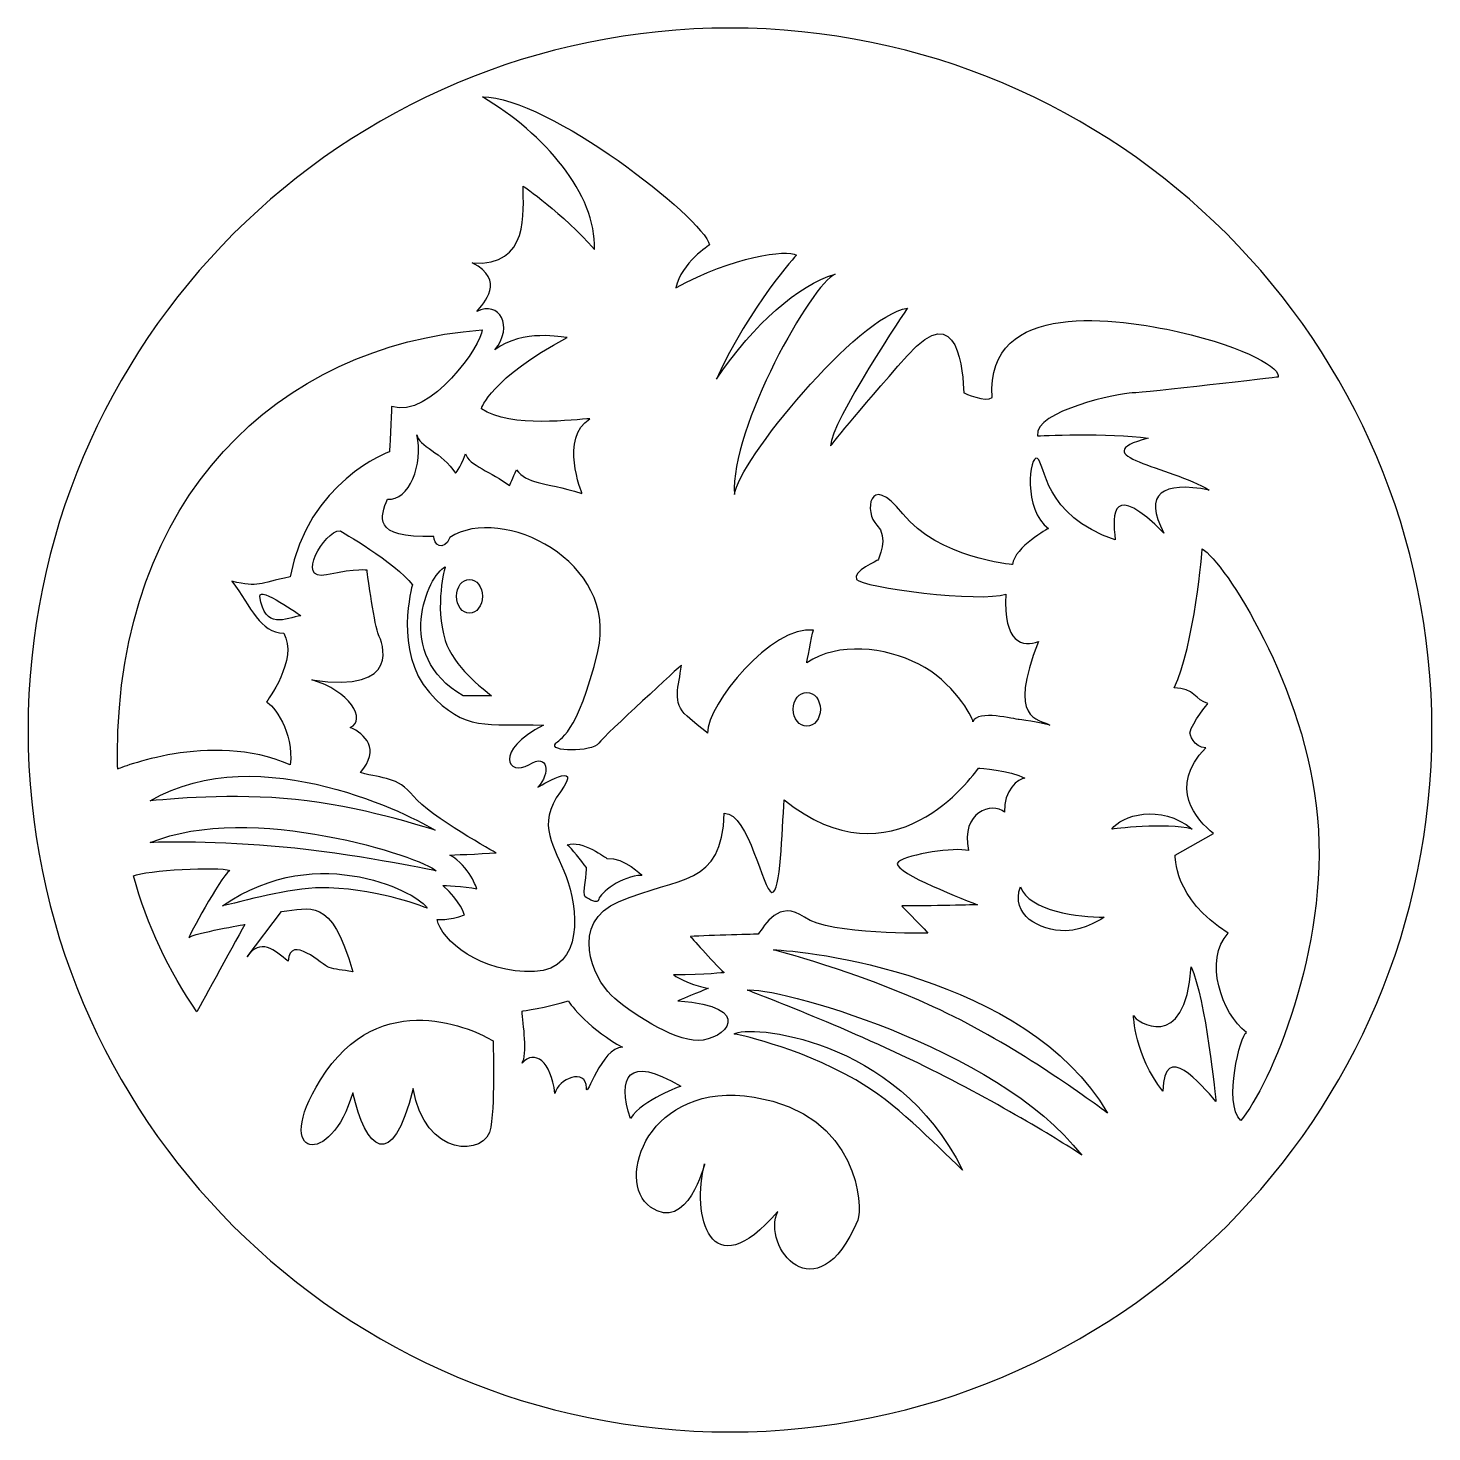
# Model space of a CAD drawing. Header units: centimetres. Extents: x -10.6 to 10.6, y -10.6 to 10.6.
import ezdxf

# ---------------------------------------------------------------- set-up
doc = ezdxf.new("R2010")
doc.units = ezdxf.units.CM
doc.header["$MEASUREMENT"] = 0
doc.layers.add('Camada 1', color=7, linetype='Continuous')

msp = doc.modelspace()

# ---------------------------------------------------------------- linework, layer by layer
at = {"layer": 'Camada 1'}
for points, knots in [([(-10.61581, 0), (-10.61581, 5.86295), (-5.86294, 10.61582), (0.00001, 10.61582), (0.00001, 10.61582), (5.86296, 10.61582), (10.61581, 5.86295), (10.61581, 0), (10.61581, 0), (10.61581, -5.86293), (5.86297, -10.61582), (0.00001, -10.61582), (0.00001, -10.61582), (-5.86295, -10.61582), (-10.61581, -5.86293), (-10.61581, 0)], [0, 0, 0, 0, 0.2, 0.2, 0.2, 0.2, 0.4, 0.4, 0.4, 0.4, 0.6, 0.6, 0.6, 0.6, 1, 1, 1, 1]), ([(1.00773, 7.18375), (0.8539, 7.26918), (0.0506, 7.16666), (-0.82104, 6.68811), (-0.82104, 6.68811), (-0.73558, 7.06411), (-0.3083, 7.33758), (-0.3083, 7.33758), (-0.3083, 7.33758), (-0.41085, 7.74776), (-2.75236, 9.57654), (-3.74362, 9.57654), (-3.74362, 9.57654), (-2.80361, 9.01253), (-2.0174, 8.1067), (-2.05158, 7.26921), (-2.05158, 7.26921), (-2.53013, 7.81613), (-3.12833, 8.22631), (-3.12833, 8.22631), (-3.12833, 8.22631), (-3.12833, 7.85031), (-3.0258, 6.99573), (-3.89745, 7.0641), (-3.89745, 7.0641), (-3.38471, 6.80775), (-3.72653, 6.44881), (-3.82908, 6.32919), (-3.82908, 6.32919), (-3.48726, 6.50008), (-3.26507, 6.10699), (-3.55563, 5.74809), (-3.55563, 5.74809), (-3.12835, 6.07281), (-2.53016, 5.93608), (-2.46179, 5.93608), (-2.46179, 5.93608), (-3.624, 5.32079), (-3.76071, 4.85933), (-3.76071, 4.85933), (-3.76071, 4.85933), (-3.31634, 4.5517), (-2.32505, 4.7055), (-2.11995, 4.7055), (-2.11995, 4.7055), (-2.58141, 4.43205), (-2.23957, 3.57748), (-2.23957, 3.57748), (-2.23957, 3.57748), (-2.85486, 3.76547), (-3.05996, 3.71419), (-3.23086, 3.93639), (-3.23086, 3.93639), (-3.28214, 3.81675), (-3.33341, 3.69713), (-3.33341, 3.69713), (-3.33341, 3.69713), (-3.60686, 3.90221), (-3.94867, 4.00476), (-3.99995, 4.17568), (-3.99995, 4.17568), (-4.08541, 3.93642), (-4.15378, 3.88514), (-4.15378, 3.88514), (-4.15378, 3.88514), (-4.34177, 4.19277), (-4.71779, 4.29532), (-4.73488, 4.46624), (-4.73488, 4.46624), (-4.63233, 4.02187), (-4.8545, 3.45786), (-5.17925, 3.49204), (-5.17925, 3.49204), (-5.2818, 3.23569), (-5.4356, 2.89384), (-4.47853, 2.92803), (-4.47853, 2.92803), (-4.49562, 2.80841), (-4.3247, 2.68877), (-4.23927, 2.91094), (-4.23927, 2.91094), (-3.45306, 3.42368), (-1.67556, 2.55203), (-2.00031, 1.18472), (-2.00031, 1.18472), (-2.30204, -0.0857), (-2.59851, -0.14838), (-2.63269, -0.19969), (-2.63269, -0.19969), (-2.76943, -0.3364), (-2.08577, -0.3364), (-1.98322, -0.19969), (-1.98322, -0.19969), (-1.88067, -0.06295), (-0.73555, 0.97961), (-0.73555, 0.97961), (-0.73555, 0.97961), (-0.76973, 0.65489), (-0.88938, 0.4156), (-0.65012, 0.21049), (-0.65012, 0.21049), (-0.41086, 0.00541), (-0.34249, -0.04586), (-0.34249, -0.04586), (-0.34249, -0.04586), (-0.34249, 0.38142), (0.63171, 1.5949), (1.26411, 1.50944), (1.26411, 1.50944), (1.2299, 1.42398), (1.16153, 1.0138), (1.16153, 1.0138), (1.16153, 1.0138), (1.64011, 1.33852), (2.34083, 1.25306), (2.85357, 0.99671), (2.85357, 0.99671), (3.36631, 0.74036), (3.67396, 0.19341), (3.67396, 0.12507), (3.67396, 0.12507), (3.74233, 0.31306), (4.30631, 0.15925), (4.37468, 0.15925), (4.37468, 0.15925), (4.44305, 0.15925), (4.83614, 0.07379), (4.83614, 0.07379), (4.83614, 0.07379), (4.66522, 0.17634), (4.18667, 0.12507), (4.66522, 1.33855), (4.66522, 1.33855), (4.42596, 1.25309), (4.13542, 1.30437), (4.1696, 2.05636), (4.1696, 2.05636), (3.81069, 1.91965), (1.98189, 2.15891), (1.91352, 2.27853), (1.91352, 2.27853), (1.84515, 2.39817), (2.23824, 2.56907), (2.23824, 2.56907), (2.23824, 2.56907), (2.23824, 2.56907), (2.40916, 2.92798), (2.22115, 3.0989), (2.22115, 3.0989), (2.03316, 3.26979), (2.08441, 3.93636), (2.61424, 3.26979), (2.61424, 3.26979), (3.14404, 2.60323), (4.27207, 2.5007), (4.27207, 2.5007), (4.27207, 2.5007), (4.30625, 2.77415), (4.81899, 3.04762), (4.81899, 3.04762), (4.81899, 3.04762), (4.42592, 3.32107), (4.52845, 4.17564), (4.6481, 4.10728), (4.6481, 4.10728), (4.76772, 4.03891), (4.73353, 3.23564), (5.82737, 2.8767), (5.82737, 2.8767), (5.77609, 3.28688), (5.77609, 3.76544), (6.56228, 2.97925), (6.56228, 2.97925), (6.23758, 3.57745), (6.54519, 3.76543), (7.24594, 3.62872), (7.24594, 3.62872), (6.66484, 3.98763), (5.31464, 4.14146), (6.32302, 4.4149), (6.32302, 4.4149), (5.74192, 4.50036), (4.64808, 4.44908), (4.64808, 4.44908), (4.64808, 4.44908), (4.5968, 4.82508), (5.89572, 5.09855), (6.08374, 5.09855), (6.08374, 5.09855), (6.27176, 5.09855), (8.28851, 5.33781), (8.28851, 5.33781), (8.28851, 5.33781), (8.33979, 5.45745), (7.84414, 5.78218), (6.78449, 6.02147), (6.78449, 6.02147), (5.89086, 6.22324), (3.86188, 6.53421), (3.96443, 5.03018), (3.96443, 5.03018), (3.87897, 4.94472), (3.53715, 5.09855), (3.53715, 5.09855), (3.53715, 5.09855), (3.52006, 5.38909), (3.46878, 6.5513), (2.6826, 5.66256), (2.6826, 5.66256), (1.89639, 4.77382), (1.52039, 4.29525), (1.52039, 4.29525), (1.52039, 4.29525), (1.52039, 4.65416), (2.6826, 6.3804), (2.6826, 6.3804), (2.6826, 6.3804), (1.93057, 6.26076), (0.11889, 4.05598), (0.06764, 3.56034), (0.06764, 3.56034), (-0.00073, 4.56872), (1.24694, 6.7564), (1.58878, 6.89314), (1.58878, 6.89314), (1.02477, 6.72222), (0.37529, 6.15821), (-0.20581, 5.30366), (-0.20581, 5.30366), (0.30698, 6.43173), (1.00773, 7.18375), (1.00773, 7.18375)], [0, 0, 0, 0, 0.01694915, 0.01694915, 0.01694915, 0.01694915, 0.03389831, 0.03389831, 0.03389831, 0.03389831, 0.05084746, 0.05084746, 0.05084746, 0.05084746, 0.06779661, 0.06779661, 0.06779661, 0.06779661, 0.08474576, 0.08474576, 0.08474576, 0.08474576, 0.10169492, 0.10169492, 0.10169492, 0.10169492, 0.11864407, 0.11864407, 0.11864407, 0.11864407, 0.13559322, 0.13559322, 0.13559322, 0.13559322, 0.15254237, 0.15254237, 0.15254237, 0.15254237, 0.16949153, 0.16949153, 0.16949153, 0.16949153, 0.18644068, 0.18644068, 0.18644068, 0.18644068, 0.20338983, 0.20338983, 0.20338983, 0.20338983, 0.22033898, 0.22033898, 0.22033898, 0.22033898, 0.23728814, 0.23728814, 0.23728814, 0.23728814, 0.25423729, 0.25423729, 0.25423729, 0.25423729, 0.27118644, 0.27118644, 0.27118644, 0.27118644, 0.28813559, 0.28813559, 0.28813559, 0.28813559, 0.30508475, 0.30508475, 0.30508475, 0.30508475, 0.3220339, 0.3220339, 0.3220339, 0.3220339, 0.33898305, 0.33898305, 0.33898305, 0.33898305, 0.3559322, 0.3559322, 0.3559322, 0.3559322, 0.37288136, 0.37288136, 0.37288136, 0.37288136, 0.38983051, 0.38983051, 0.38983051, 0.38983051, 0.40677966, 0.40677966, 0.40677966, 0.40677966, 0.42372881, 0.42372881, 0.42372881, 0.42372881, 0.44067797, 0.44067797, 0.44067797, 0.44067797, 0.45762712, 0.45762712, 0.45762712, 0.45762712, 0.47457627, 0.47457627, 0.47457627, 0.47457627, 0.49152542, 0.49152542, 0.49152542, 0.49152542, 0.50847458, 0.50847458, 0.50847458, 0.50847458, 0.52542373, 0.52542373, 0.52542373, 0.52542373, 0.54237288, 0.54237288, 0.54237288, 0.54237288, 0.55932203, 0.55932203, 0.55932203, 0.55932203, 0.57627119, 0.57627119, 0.57627119, 0.57627119, 0.59322034, 0.59322034, 0.59322034, 0.59322034, 0.61016949, 0.61016949, 0.61016949, 0.61016949, 0.62711864, 0.62711864, 0.62711864, 0.62711864, 0.6440678, 0.6440678, 0.6440678, 0.6440678, 0.66101695, 0.66101695, 0.66101695, 0.66101695, 0.6779661, 0.6779661, 0.6779661, 0.6779661, 0.69491525, 0.69491525, 0.69491525, 0.69491525, 0.71186441, 0.71186441, 0.71186441, 0.71186441, 0.72881356, 0.72881356, 0.72881356, 0.72881356, 0.74576271, 0.74576271, 0.74576271, 0.74576271, 0.76271186, 0.76271186, 0.76271186, 0.76271186, 0.77966102, 0.77966102, 0.77966102, 0.77966102, 0.79661017, 0.79661017, 0.79661017, 0.79661017, 0.81355932, 0.81355932, 0.81355932, 0.81355932, 0.83050847, 0.83050847, 0.83050847, 0.83050847, 0.84745763, 0.84745763, 0.84745763, 0.84745763, 0.86440678, 0.86440678, 0.86440678, 0.86440678, 0.88135593, 0.88135593, 0.88135593, 0.88135593, 0.89830508, 0.89830508, 0.89830508, 0.89830508, 0.91525424, 0.91525424, 0.91525424, 0.91525424, 0.93220339, 0.93220339, 0.93220339, 0.93220339, 0.94915254, 0.94915254, 0.94915254, 0.94915254, 0.96610169, 0.96610169, 0.96610169, 0.96610169, 1, 1, 1, 1]), ([(-9.25995, -0.59084), (-9.25995, -0.59084), (-7.85962, -0.00259), (-6.65187, -0.52488), (-6.65187, -0.52488), (-6.58657, -0.03524), (-6.91301, 0.3891), (-7.01091, 0.42175), (-7.01091, 0.42175), (-7.01091, 0.42175), (-6.52127, 1.07458), (-6.74977, 1.4663), (-6.74977, 1.4663), (-7.10881, 1.4663), (-7.23941, 1.85799), (-7.5332, 2.24968), (-7.5332, 2.24968), (-7.10883, 2.15178), (-7.14148, 2.21703), (-6.65185, 2.31498), (-6.65185, 2.31498), (-6.39071, 3.75122), (-5.15034, 4.20821), (-5.15034, 4.20821), (-5.15034, 4.20821), (-5.15034, 4.20821), (-5.11769, 4.76309), (-5.11769, 4.89367), (-5.11769, 4.89367), (-4.53013, 4.6978), (-3.74675, 5.8403), (-3.74818, 6.05247), (-3.74818, 6.05247), (-6.8305, 5.81575), (-9.26321, 3.52274), (-9.26321, -0.37577), (-9.26321, -0.37577), (-9.26323, -0.44773), (-9.26212, -0.51943), (-9.25995, -0.59084), (-9.25995, -0.59084), (-9.25995, -0.59084), (-9.25995, -0.59084), (-9.25995, -0.59084)], [0, 0, 0, 0, 0.08333333, 0.08333333, 0.08333333, 0.08333333, 0.16666667, 0.16666667, 0.16666667, 0.16666667, 0.25, 0.25, 0.25, 0.25, 0.33333333, 0.33333333, 0.33333333, 0.33333333, 0.41666667, 0.41666667, 0.41666667, 0.41666667, 0.5, 0.5, 0.5, 0.5, 0.58333333, 0.58333333, 0.58333333, 0.58333333, 0.66666667, 0.66666667, 0.66666667, 0.66666667, 0.75, 0.75, 0.75, 0.75, 0.83333333, 0.83333333, 0.83333333, 0.83333333, 1, 1, 1, 1]), ([(-5.48694, 2.4153), (-5.48694, 2.34693), (-5.36732, 1.54366), (-5.31605, 1.4411), (-5.31605, 1.4411), (-5.26477, 1.33857), (-4.94005, 0.55236), (-6.32443, 0.75747), (-6.32443, 0.75747), (-5.76042, 0.60364), (-5.48697, 0.14218), (-5.74333, 0.03963), (-5.74333, 0.03963), (-5.52116, -0.06292), (-5.28187, -0.28509), (-5.58953, -0.64403), (-5.58953, -0.64403), (-5.23062, -0.74658), (-5.04261, -0.69531), (-4.78625, -1.00294), (-4.78625, -1.00294), (-4.5299, -1.31057), (-3.53858, -1.85749), (-3.53858, -1.85749), (-3.53858, -1.85749), (-3.77784, -1.87458), (-4.23933, -1.89167), (-4.23933, -1.89167), (-4.23933, -1.89167), (-3.9317, -2.06259), (-3.82915, -2.40441), (-3.82915, -2.40441), (-3.82915, -2.40441), (-4.01714, -2.35313), (-4.34189, -2.35313), (-4.34189, -2.35313), (-4.34189, -2.35313), (-4.06844, -2.59242), (-4.01717, -2.7975), (-4.01717, -2.7975), (-4.01717, -2.7975), (-4.25643, -2.88296), (-4.42735, -2.86587), (-4.42735, -2.86587), (-4.42735, -2.86587), (-4.37607, -3.17353), (-3.76507, -3.68798), (-2.95751, -3.65208), (-2.95751, -3.65208), (-2.18842, -3.6179), (-2.30804, -2.67788), (-2.47896, -2.2164), (-2.47896, -2.2164), (-2.64985, -1.75494), (-2.94042, -1.44731), (-2.56439, -0.93457), (-2.56439, -0.93457), (-2.18839, -0.42183), (-2.90621, -0.8662), (-2.90621, -0.8662), (-2.90621, -0.8662), (-2.71822, -0.66109), (-2.73532, -0.33637), (-3.04295, -0.52438), (-3.04295, -0.52438), (-3.35058, -0.71237), (-3.58987, -0.31927), (-2.82075, 0.07382), (-2.82075, 0.07382), (-3.69239, 0.108), (-4.00005, -0.0458), (-4.54697, 0.56946), (-4.54697, 0.56946), (-5.09389, 1.18475), (-4.80332, 2.19313), (-4.80332, 2.19313), (-4.80332, 2.19313), (-5.05967, 2.53495), (-5.89716, 3.0135), (-5.89716, 3.0135), (-5.89716, 3.0135), (-6.13642, 3.0135), (-6.58082, 2.24441), (-6.10224, 2.34694), (-6.10224, 2.34694), (-5.62368, 2.44949), (-5.48694, 2.4153), (-5.48694, 2.4153)], [0, 0, 0, 0, 0.04347826, 0.04347826, 0.04347826, 0.04347826, 0.08695652, 0.08695652, 0.08695652, 0.08695652, 0.13043478, 0.13043478, 0.13043478, 0.13043478, 0.17391304, 0.17391304, 0.17391304, 0.17391304, 0.2173913, 0.2173913, 0.2173913, 0.2173913, 0.26086957, 0.26086957, 0.26086957, 0.26086957, 0.30434783, 0.30434783, 0.30434783, 0.30434783, 0.34782609, 0.34782609, 0.34782609, 0.34782609, 0.39130435, 0.39130435, 0.39130435, 0.39130435, 0.43478261, 0.43478261, 0.43478261, 0.43478261, 0.47826087, 0.47826087, 0.47826087, 0.47826087, 0.52173913, 0.52173913, 0.52173913, 0.52173913, 0.56521739, 0.56521739, 0.56521739, 0.56521739, 0.60869565, 0.60869565, 0.60869565, 0.60869565, 0.65217391, 0.65217391, 0.65217391, 0.65217391, 0.69565217, 0.69565217, 0.69565217, 0.69565217, 0.73913043, 0.73913043, 0.73913043, 0.73913043, 0.7826087, 0.7826087, 0.7826087, 0.7826087, 0.82608696, 0.82608696, 0.82608696, 0.82608696, 0.86956522, 0.86956522, 0.86956522, 0.86956522, 0.91304348, 0.91304348, 0.91304348, 0.91304348, 1, 1, 1, 1]), ([(6.7162, 0.6378), (7.02383, 0.6378), (7.04092, 0.44981), (7.22894, 0.39854), (7.22894, 0.39854), (7.22894, 0.39854), (6.98965, 0.12509), (6.95547, -0.04583), (6.95547, -0.04583), (6.95547, -0.04583), (7.00675, -0.268), (7.19476, -0.268), (7.19476, -0.268), (6.61366, -0.8662), (7.05802, -1.36187), (7.31438, -1.56695), (7.31438, -1.56695), (7.31438, -1.56695), (6.73328, -1.89167), (6.73328, -1.89167), (6.73328, -1.89167), (6.73328, -1.89167), (6.6991, -2.55823), (7.53656, -3.07097), (7.53656, -3.07097), (7.16056, -3.48115), (7.43401, -4.28443), (7.81003, -4.57499), (7.81003, -4.57499), (7.7246, -4.60917), (7.45112, -5.63465), (7.7246, -5.90812), (7.7246, -5.90812), (8.16936, -5.37782), (9.0603, -3.30965), (8.88681, -1.32768), (8.88681, -1.32768), (8.71353, 0.65093), (7.4765, 2.54365), (7.14347, 2.74005), (7.14347, 2.74005), (7.14347, 2.74005), (7.02383, 1.27019), (6.7162, 0.6378)], [0, 0, 0, 0, 0.08333333, 0.08333333, 0.08333333, 0.08333333, 0.16666667, 0.16666667, 0.16666667, 0.16666667, 0.25, 0.25, 0.25, 0.25, 0.33333333, 0.33333333, 0.33333333, 0.33333333, 0.41666667, 0.41666667, 0.41666667, 0.41666667, 0.5, 0.5, 0.5, 0.5, 0.58333333, 0.58333333, 0.58333333, 0.58333333, 0.66666667, 0.66666667, 0.66666667, 0.66666667, 0.75, 0.75, 0.75, 0.75, 0.83333333, 0.83333333, 0.83333333, 0.83333333, 1, 1, 1, 1]), ([(-4.30764, 1.35565), (-4.47427, 1.8772), (-4.30764, 2.46658), (-4.30764, 2.46658), (-4.30764, 2.46658), (-4.56399, 2.34694), (-5.11094, 1.13345), (-4.03419, 0.51816), (-4.03419, 0.51816), (-4.05128, 0.51816), (-3.60691, 0.51816), (-3.60691, 0.51816), (-3.60691, 0.51816), (-3.73934, 0.62116), (-4.18173, 0.96155), (-4.30764, 1.35565)], [0, 0, 0, 0, 0.2, 0.2, 0.2, 0.2, 0.4, 0.4, 0.4, 0.4, 0.6, 0.6, 0.6, 0.6, 1, 1, 1, 1]), ([(-6.48868, 1.72741), (-6.48868, 1.72741), (-7.12913, 2.18318), (-7.10886, 2.0212), (-7.10886, 2.0212), (-7.04357, 1.49892), (-6.71718, 1.69481), (-6.48868, 1.72741)], [0, 0, 0, 0, 0.33333333, 0.33333333, 0.33333333, 0.33333333, 1, 1, 1, 1]), ([(-3.94019, 1.76583), (-3.83163, 1.76583), (-3.74363, 1.88058), (-3.74363, 2.02218), (-3.74363, 2.02218), (-3.74363, 2.16378), (-3.83163, 2.27853), (-3.94019, 2.27853), (-3.94019, 2.27853), (-4.04875, 2.27853), (-4.13675, 2.16378), (-4.13675, 2.02218), (-4.13675, 2.02218), (-4.13675, 1.88058), (-4.04875, 1.76583), (-3.94019, 1.76583)], [0, 0, 0, 0, 0.2, 0.2, 0.2, 0.2, 0.4, 0.4, 0.4, 0.4, 0.6, 0.6, 0.6, 0.6, 1, 1, 1, 1]), ([(1.16153, 0.05673), (1.27485, 0.05673), (1.36664, 0.17148), (1.36664, 0.31308), (1.36664, 0.31308), (1.36664, 0.45468), (1.27486, 0.56943), (1.16153, 0.56943), (1.16153, 0.56943), (1.04826, 0.56943), (0.95645, 0.45468), (0.95645, 0.31308), (0.95645, 0.31308), (0.95645, 0.17148), (1.04827, 0.05673), (1.16153, 0.05673)], [0, 0, 0, 0, 0.2, 0.2, 0.2, 0.2, 0.4, 0.4, 0.4, 0.4, 0.6, 0.6, 0.6, 0.6, 1, 1, 1, 1]), ([(-6.39277, -1.07132), (-5.42217, -1.19369), (-4.46147, -1.51569), (-4.46147, -1.51569), (-4.46147, -1.51569), (-4.75201, -1.3277), (-7.11061, -0.09713), (-8.76846, -1.07132), (-8.76846, -1.07132), (-8.31825, -1.02883), (-7.35186, -0.95038), (-6.39277, -1.07132)], [0, 0, 0, 0, 0.25, 0.25, 0.25, 0.25, 0.5, 0.5, 0.5, 0.5, 1, 1, 1, 1]), ([(3.7594, -0.57565), (3.65685, -0.71239), (2.46045, -2.38733), (0.81972, -1.0542), (0.81972, -1.0542), (0.78554, -1.53275), (0.76844, -2.47276), (0.63173, -2.4557), (0.63173, -2.4557), (0.49499, -2.43861), (0.28991, -1.25931), (-0.08611, -1.25931), (-0.08611, -1.25931), (-0.12029, -2.37022), (-0.76699, -2.20882), (-1.67559, -2.59244), (-1.67559, -2.59244), (-2.44471, -2.91716), (-2.06868, -3.75465), (-1.79523, -4.011), (-1.79523, -4.011), (-1.52178, -4.26735), (-0.87231, -4.69466), (-0.47919, -4.69466), (-0.47919, -4.69466), (-0.0861, -4.69466), (0.42664, -4.1819), (-0.78682, -4.09646), (-0.78682, -4.09646), (-0.51337, -3.97684), (-0.32536, -3.90847), (-0.32536, -3.90847), (-0.32536, -3.90847), (-0.66718, -3.8401), (-0.85519, -3.70336), (-0.85519, -3.70336), (-0.85519, -3.70336), (-0.35955, -3.70336), (-0.0861, -3.66918), (-0.0861, -3.66918), (-0.0861, -3.66918), (-0.27409, -3.49829), (-0.59884, -3.12226), (-0.59884, -3.12226), (-0.59884, -3.12226), (-0.3083, -3.10517), (0.42663, -3.08808), (0.42663, -3.08808), (0.42663, -3.08808), (0.52916, -2.95134), (0.73426, -2.55828), (1.12738, -2.83173), (1.12738, -2.83173), (1.52047, -3.1052), (2.99031, -3.07102), (2.99031, -3.07102), (2.99031, -3.07102), (2.85357, -2.91722), (2.59722, -2.66081), (2.59722, -2.66081), (2.59722, -2.66081), (3.0074, -2.66081), (3.74234, -2.64372), (3.74234, -2.64372), (3.74234, -2.64372), (3.4005, -2.50698), (2.39212, -2.11389), (2.54595, -1.99425), (2.54595, -1.99425), (2.69975, -1.87463), (3.4005, -1.77208), (3.60561, -1.82333), (3.60561, -1.82333), (3.48599, -1.22516), (3.96452, -1.08842), (4.15253, -1.24223), (4.15253, -1.24223), (4.13544, -0.91751), (4.35764, -0.72949), (4.46016, -0.72949), (4.46016, -0.72949), (4.23795, -0.60984), (3.7594, -0.57565), (3.7594, -0.57565)], [0, 0, 0, 0, 0.04545455, 0.04545455, 0.04545455, 0.04545455, 0.09090909, 0.09090909, 0.09090909, 0.09090909, 0.13636364, 0.13636364, 0.13636364, 0.13636364, 0.18181818, 0.18181818, 0.18181818, 0.18181818, 0.22727273, 0.22727273, 0.22727273, 0.22727273, 0.27272727, 0.27272727, 0.27272727, 0.27272727, 0.31818182, 0.31818182, 0.31818182, 0.31818182, 0.36363636, 0.36363636, 0.36363636, 0.36363636, 0.40909091, 0.40909091, 0.40909091, 0.40909091, 0.45454545, 0.45454545, 0.45454545, 0.45454545, 0.5, 0.5, 0.5, 0.5, 0.54545455, 0.54545455, 0.54545455, 0.54545455, 0.59090909, 0.59090909, 0.59090909, 0.59090909, 0.63636364, 0.63636364, 0.63636364, 0.63636364, 0.68181818, 0.68181818, 0.68181818, 0.68181818, 0.72727273, 0.72727273, 0.72727273, 0.72727273, 0.77272727, 0.77272727, 0.77272727, 0.77272727, 0.81818182, 0.81818182, 0.81818182, 0.81818182, 0.86363636, 0.86363636, 0.86363636, 0.86363636, 0.90909091, 0.90909091, 0.90909091, 0.90909091, 1, 1, 1, 1]), ([(-6.58078, -1.78914), (-5.49109, -1.90664), (-4.44438, -2.13098), (-4.44438, -2.13098), (-4.44438, -2.13098), (-4.64946, -1.92587), (-7.24732, -1.07132), (-8.76847, -1.7037), (-8.76847, -1.7037), (-8.52171, -1.6878), (-7.53056, -1.68675), (-6.58078, -1.78914)], [0, 0, 0, 0, 0.25, 0.25, 0.25, 0.25, 0.5, 0.5, 0.5, 0.5, 1, 1, 1, 1]), ([(6.98964, -1.49857), (6.51109, -1.1055), (5.91292, -1.29349), (5.77618, -1.49857), (5.77618, -1.49857), (5.77618, -1.49857), (6.59655, -1.39605), (6.98964, -1.49857)], [0, 0, 0, 0, 0.33333333, 0.33333333, 0.33333333, 0.33333333, 1, 1, 1, 1]), ([(-6.06805, -2.38734), (-5.25628, -2.41597), (-4.58112, -2.69497), (-4.58112, -2.69497), (-4.58112, -2.69497), (-4.64949, -2.50698), (-6.20479, -1.63531), (-7.67463, -2.66079), (-7.67463, -2.66079), (-7.20089, -2.55249), (-6.60028, -2.36858), (-6.06805, -2.38734)], [0, 0, 0, 0, 0.25, 0.25, 0.25, 0.25, 0.5, 0.5, 0.5, 0.5, 1, 1, 1, 1]), ([(-2.4618, -1.73786), (-2.39343, -1.78914), (-2.25669, -1.97715), (-2.17126, -2.07968), (-2.17126, -2.07968), (-2.15417, -2.13096), (-2.2396, -2.48989), (-2.18835, -2.52407), (-2.18835, -2.52407), (-2.13707, -2.55825), (-2.00034, -2.64369), (-1.98324, -2.55825), (-1.98324, -2.55825), (-1.96615, -2.47279), (-1.64142, -2.19934), (-1.33377, -2.19934), (-1.33377, -2.19934), (-1.33377, -2.19934), (-1.59012, -1.92587), (-1.8636, -1.94299), (-1.8636, -1.94299), (-1.86361, -1.94297), (-2.23961, -1.65243), (-2.4618, -1.73786)], [0, 0, 0, 0, 0.14285714, 0.14285714, 0.14285714, 0.14285714, 0.28571429, 0.28571429, 0.28571429, 0.28571429, 0.42857143, 0.42857143, 0.42857143, 0.42857143, 0.57142857, 0.57142857, 0.57142857, 0.57142857, 0.71428571, 0.71428571, 0.71428571, 0.71428571, 1, 1, 1, 1]), ([(-7.33736, -2.94031), (-7.33736, -2.94031), (-8.08812, -3.07091), (-8.18604, -3.13618), (-8.18604, -3.13618), (-8.18604, -3.13618), (-7.72905, -2.25483), (-7.56586, -2.12425), (-7.56586, -2.12425), (-7.72908, -2.05895), (-8.83888, -2.12425), (-9.02099, -2.20318), (-9.02099, -2.20318), (-8.81633, -2.95547), (-8.48852, -3.65045), (-8.06288, -4.26074), (-8.06288, -4.26074), (-8.06287, -4.26077), (-7.53323, -3.29938), (-7.33736, -2.94031)], [0, 0, 0, 0, 0.16666667, 0.16666667, 0.16666667, 0.16666667, 0.33333333, 0.33333333, 0.33333333, 0.33333333, 0.5, 0.5, 0.5, 0.5, 0.66666667, 0.66666667, 0.66666667, 0.66666667, 1, 1, 1, 1]), ([(-6.68453, -3.49525), (-6.65188, -3.07091), (-6.16224, -3.56055), (-6.06435, -3.5932), (-6.06435, -3.5932), (-5.96643, -3.62582), (-5.86851, -3.62582), (-5.70526, -3.6585), (-5.70526, -3.6585), (-6.03165, -2.48341), (-6.35809, -2.71187), (-6.78243, -2.74452), (-6.78243, -2.74452), (-6.78243, -2.74452), (-7.30472, -3.42995), (-7.30472, -3.42995), (-7.30472, -3.42995), (-7.10886, -3.13621), (-6.88037, -3.33203), (-6.68453, -3.49525)], [0, 0, 0, 0, 0.16666667, 0.16666667, 0.16666667, 0.16666667, 0.33333333, 0.33333333, 0.33333333, 0.33333333, 0.5, 0.5, 0.5, 0.5, 0.66666667, 0.66666667, 0.66666667, 0.66666667, 1, 1, 1, 1]), ([(5.07544, -3.03681), (5.36902, -3.03567), (5.65657, -2.8317), (5.65657, -2.8317), (5.65657, -2.8317), (5.28054, -2.8317), (4.52852, -2.74627), (4.39181, -2.37024), (4.39181, -2.37024), (4.24351, -2.79532), (4.67269, -3.0384), (5.07544, -3.03681)], [0, 0, 0, 0, 0.25, 0.25, 0.25, 0.25, 0.5, 0.5, 0.5, 0.5, 1, 1, 1, 1]), ([(5.70917, -5.79297), (4.47021, -3.68792), (1.09629, -3.33229), (0.65822, -3.32528), (0.65822, -3.32528), (0.65822, -3.32528), (1.92213, -3.65088), (3.07413, -4.18462), (3.07413, -4.18462), (4.21236, -4.71194), (5.23601, -5.44539), (5.70917, -5.79297)], [0, 0, 0, 0, 0.25, 0.25, 0.25, 0.25, 0.5, 0.5, 0.5, 0.5, 1, 1, 1, 1]), ([(6.54528, -5.46375), (6.56237, -4.67754), (7.12638, -5.3612), (7.34856, -5.61755), (7.34856, -5.61755), (7.34856, -5.61755), (7.19476, -4.04516), (6.97256, -3.5837), (6.97256, -3.5837), (6.8871, -4.91683), (6.1351, -4.40407), (6.10092, -4.31861), (6.10092, -4.31861), (6.10091, -4.31864), (6.118, -4.91686), (6.54528, -5.46375)], [0, 0, 0, 0, 0.2, 0.2, 0.2, 0.2, 0.4, 0.4, 0.4, 0.4, 0.6, 0.6, 0.6, 0.6, 1, 1, 1, 1]), ([(-3.58353, -4.703), (-3.84467, -4.53978), (-5.29022, -3.83522), (-6.19489, -5.29059), (-6.19489, -5.29059), (-6.94565, -6.49831), (-6.03167, -6.62885), (-5.70525, -5.48641), (-5.70525, -5.48641), (-5.50941, -6.33509), (-5.11774, -6.72678), (-4.7913, -5.42111), (-4.7913, -5.42111), (-4.62808, -6.46566), (-3.68143, -6.46566), (-3.61618, -6.00867), (-3.61618, -6.00867), (-3.55093, -5.5517), (-3.58353, -4.703), (-3.58353, -4.703)], [0, 0, 0, 0, 0.16666667, 0.16666667, 0.16666667, 0.16666667, 0.33333333, 0.33333333, 0.33333333, 0.33333333, 0.5, 0.5, 0.5, 0.5, 0.66666667, 0.66666667, 0.66666667, 0.66666667, 1, 1, 1, 1]), ([(5.31986, -6.43094), (4.02195, -4.76317), (0.61417, -3.86625), (0.26039, -3.93444), (0.26039, -3.93444), (0.26039, -3.93444), (1.5596, -4.41685), (2.84063, -5.03609), (2.84063, -5.03609), (3.9572, -5.57578), (5.05607, -6.24782), (5.31986, -6.43094)], [0, 0, 0, 0, 0.25, 0.25, 0.25, 0.25, 0.5, 0.5, 0.5, 0.5, 1, 1, 1, 1]), ([(-2.17124, -5.41248), (-2.17124, -5.60047), (-1.94904, -4.79719), (-1.62432, -4.79719), (-1.62432, -4.79719), (-2.08578, -4.55793), (-2.42762, -4.14772), (-2.44471, -4.09647), (-2.44471, -4.09647), (-2.76943, -4.19902), (-3.14543, -4.25027), (-3.14543, -4.25027), (-3.14543, -4.25027), (-3.12834, -4.43826), (-3.06, -4.91683), (-3.14543, -5.03648), (-3.14543, -5.03648), (-2.95744, -4.83137), (-2.70106, -5.0023), (-2.64979, -5.49794), (-2.64979, -5.49794), (-2.59851, -5.27577), (-2.17124, -5.10484), (-2.17124, -5.41248)], [0, 0, 0, 0, 0.14285714, 0.14285714, 0.14285714, 0.14285714, 0.28571429, 0.28571429, 0.28571429, 0.28571429, 0.42857143, 0.42857143, 0.42857143, 0.42857143, 0.57142857, 0.57142857, 0.57142857, 0.57142857, 0.71428571, 0.71428571, 0.71428571, 0.71428571, 1, 1, 1, 1]), ([(3.51725, -6.65594), (2.51826, -4.62629), (0.25637, -4.45265), (0.06478, -4.596), (0.06478, -4.596), (0.06478, -4.596), (0.9855, -4.77166), (1.90355, -5.2923), (1.90355, -5.2923), (2.50548, -5.63372), (3.05841, -6.22591), (3.51725, -6.65594)], [0, 0, 0, 0, 0.25, 0.25, 0.25, 0.25, 0.5, 0.5, 0.5, 0.5, 1, 1, 1, 1]), ([(-1.50642, -5.87547), (-1.3092, -5.58247), (-0.74373, -5.38845), (-0.74373, -5.38845), (-0.74373, -5.38845), (-1.55976, -4.89889), (-1.70229, -5.25526), (-1.50642, -5.87547)], [0, 0, 0, 0, 0.33333333, 0.33333333, 0.33333333, 0.33333333, 1, 1, 1, 1]), ([(1.93293, -7.4123), (2.0091, -7.23183), (1.96553, -5.81279), (0.36609, -5.5517), (0.36609, -5.5517), (-1.23334, -5.29058), (-1.75566, -6.82472), (-1.20072, -7.21643), (-1.20072, -7.21643), (-0.64578, -7.60812), (-0.38464, -6.5636), (-0.38464, -6.5636), (-0.38464, -6.5636), (-0.58051, -7.31436), (-0.31939, -8.48945), (0.72515, -7.28173), (0.72515, -7.28173), (0.46404, -7.80399), (1.31274, -8.88122), (1.93293, -7.4123)], [0, 0, 0, 0, 0.16666667, 0.16666667, 0.16666667, 0.16666667, 0.33333333, 0.33333333, 0.33333333, 0.33333333, 0.5, 0.5, 0.5, 0.5, 0.66666667, 0.66666667, 0.66666667, 0.66666667, 1, 1, 1, 1])]:
    msp.add_open_spline(points, degree=3, knots=knots, dxfattribs=at)
at = {"layer": 'Camada 1', "color": 7, "lineweight": 25}
for points, knots in [([(-10.61581, 0), (-10.61581, 5.86295), (-5.86294, 10.61582), (0.00001, 10.61582), (0.00001, 10.61582), (5.86296, 10.61582), (10.61581, 5.86295), (10.61581, 0), (10.61581, 0), (10.61581, -5.86293), (5.86297, -10.61582), (0.00001, -10.61582), (0.00001, -10.61582), (-5.86295, -10.61582), (-10.61581, -5.86293), (-10.61581, 0)], [0, 0, 0, 0, 0.2, 0.2, 0.2, 0.2, 0.4, 0.4, 0.4, 0.4, 0.6, 0.6, 0.6, 0.6, 1, 1, 1, 1]), ([(1.00773, 7.18375), (0.8539, 7.26918), (0.0506, 7.16666), (-0.82104, 6.68811), (-0.82104, 6.68811), (-0.73558, 7.06411), (-0.3083, 7.33758), (-0.3083, 7.33758), (-0.3083, 7.33758), (-0.41085, 7.74776), (-2.75236, 9.57654), (-3.74362, 9.57654), (-3.74362, 9.57654), (-2.80361, 9.01253), (-2.0174, 8.1067), (-2.05158, 7.26921), (-2.05158, 7.26921), (-2.53013, 7.81613), (-3.12833, 8.22631), (-3.12833, 8.22631), (-3.12833, 8.22631), (-3.12833, 7.85031), (-3.0258, 6.99573), (-3.89745, 7.0641), (-3.89745, 7.0641), (-3.38471, 6.80775), (-3.72653, 6.44881), (-3.82908, 6.32919), (-3.82908, 6.32919), (-3.48726, 6.50008), (-3.26507, 6.10699), (-3.55563, 5.74809), (-3.55563, 5.74809), (-3.12835, 6.07281), (-2.53016, 5.93608), (-2.46179, 5.93608), (-2.46179, 5.93608), (-3.624, 5.32079), (-3.76071, 4.85933), (-3.76071, 4.85933), (-3.76071, 4.85933), (-3.31634, 4.5517), (-2.32505, 4.7055), (-2.11995, 4.7055), (-2.11995, 4.7055), (-2.58141, 4.43205), (-2.23957, 3.57748), (-2.23957, 3.57748), (-2.23957, 3.57748), (-2.85486, 3.76547), (-3.05996, 3.71419), (-3.23086, 3.93639), (-3.23086, 3.93639), (-3.28214, 3.81675), (-3.33341, 3.69713), (-3.33341, 3.69713), (-3.33341, 3.69713), (-3.60686, 3.90221), (-3.94867, 4.00476), (-3.99995, 4.17568), (-3.99995, 4.17568), (-4.08541, 3.93642), (-4.15378, 3.88514), (-4.15378, 3.88514), (-4.15378, 3.88514), (-4.34177, 4.19277), (-4.71779, 4.29532), (-4.73488, 4.46624), (-4.73488, 4.46624), (-4.63233, 4.02187), (-4.8545, 3.45786), (-5.17925, 3.49204), (-5.17925, 3.49204), (-5.2818, 3.23569), (-5.4356, 2.89384), (-4.47853, 2.92803), (-4.47853, 2.92803), (-4.49562, 2.80841), (-4.3247, 2.68877), (-4.23927, 2.91094), (-4.23927, 2.91094), (-3.45306, 3.42368), (-1.67556, 2.55203), (-2.00031, 1.18472), (-2.00031, 1.18472), (-2.30204, -0.0857), (-2.59851, -0.14838), (-2.63269, -0.19969), (-2.63269, -0.19969), (-2.76943, -0.3364), (-2.08577, -0.3364), (-1.98322, -0.19969), (-1.98322, -0.19969), (-1.88067, -0.06295), (-0.73555, 0.97961), (-0.73555, 0.97961), (-0.73555, 0.97961), (-0.76973, 0.65489), (-0.88938, 0.4156), (-0.65012, 0.21049), (-0.65012, 0.21049), (-0.41086, 0.00541), (-0.34249, -0.04586), (-0.34249, -0.04586), (-0.34249, -0.04586), (-0.34249, 0.38142), (0.63171, 1.5949), (1.26411, 1.50944), (1.26411, 1.50944), (1.2299, 1.42398), (1.16153, 1.0138), (1.16153, 1.0138), (1.16153, 1.0138), (1.64011, 1.33852), (2.34083, 1.25306), (2.85357, 0.99671), (2.85357, 0.99671), (3.36631, 0.74036), (3.67396, 0.19341), (3.67396, 0.12507), (3.67396, 0.12507), (3.74233, 0.31306), (4.30631, 0.15925), (4.37468, 0.15925), (4.37468, 0.15925), (4.44305, 0.15925), (4.83614, 0.07379), (4.83614, 0.07379), (4.83614, 0.07379), (4.66522, 0.17634), (4.18667, 0.12507), (4.66522, 1.33855), (4.66522, 1.33855), (4.42596, 1.25309), (4.13542, 1.30437), (4.1696, 2.05636), (4.1696, 2.05636), (3.81069, 1.91965), (1.98189, 2.15891), (1.91352, 2.27853), (1.91352, 2.27853), (1.84515, 2.39817), (2.23824, 2.56907), (2.23824, 2.56907), (2.23824, 2.56907), (2.23824, 2.56907), (2.40916, 2.92798), (2.22115, 3.0989), (2.22115, 3.0989), (2.03316, 3.26979), (2.08441, 3.93636), (2.61424, 3.26979), (2.61424, 3.26979), (3.14404, 2.60323), (4.27207, 2.5007), (4.27207, 2.5007), (4.27207, 2.5007), (4.30625, 2.77415), (4.81899, 3.04762), (4.81899, 3.04762), (4.81899, 3.04762), (4.42592, 3.32107), (4.52845, 4.17564), (4.6481, 4.10728), (4.6481, 4.10728), (4.76772, 4.03891), (4.73353, 3.23564), (5.82737, 2.8767), (5.82737, 2.8767), (5.77609, 3.28688), (5.77609, 3.76544), (6.56228, 2.97925), (6.56228, 2.97925), (6.23758, 3.57745), (6.54519, 3.76543), (7.24594, 3.62872), (7.24594, 3.62872), (6.66484, 3.98763), (5.31464, 4.14146), (6.32302, 4.4149), (6.32302, 4.4149), (5.74192, 4.50036), (4.64808, 4.44908), (4.64808, 4.44908), (4.64808, 4.44908), (4.5968, 4.82508), (5.89572, 5.09855), (6.08374, 5.09855), (6.08374, 5.09855), (6.27176, 5.09855), (8.28851, 5.33781), (8.28851, 5.33781), (8.28851, 5.33781), (8.33979, 5.45745), (7.84414, 5.78218), (6.78449, 6.02147), (6.78449, 6.02147), (5.89086, 6.22324), (3.86188, 6.53421), (3.96443, 5.03018), (3.96443, 5.03018), (3.87897, 4.94472), (3.53715, 5.09855), (3.53715, 5.09855), (3.53715, 5.09855), (3.52006, 5.38909), (3.46878, 6.5513), (2.6826, 5.66256), (2.6826, 5.66256), (1.89639, 4.77382), (1.52039, 4.29525), (1.52039, 4.29525), (1.52039, 4.29525), (1.52039, 4.65416), (2.6826, 6.3804), (2.6826, 6.3804), (2.6826, 6.3804), (1.93057, 6.26076), (0.11889, 4.05598), (0.06764, 3.56034), (0.06764, 3.56034), (-0.00073, 4.56872), (1.24694, 6.7564), (1.58878, 6.89314), (1.58878, 6.89314), (1.02477, 6.72222), (0.37529, 6.15821), (-0.20581, 5.30366), (-0.20581, 5.30366), (0.30698, 6.43173), (1.00773, 7.18375), (1.00773, 7.18375)], [0, 0, 0, 0, 0.01694915, 0.01694915, 0.01694915, 0.01694915, 0.03389831, 0.03389831, 0.03389831, 0.03389831, 0.05084746, 0.05084746, 0.05084746, 0.05084746, 0.06779661, 0.06779661, 0.06779661, 0.06779661, 0.08474576, 0.08474576, 0.08474576, 0.08474576, 0.10169492, 0.10169492, 0.10169492, 0.10169492, 0.11864407, 0.11864407, 0.11864407, 0.11864407, 0.13559322, 0.13559322, 0.13559322, 0.13559322, 0.15254237, 0.15254237, 0.15254237, 0.15254237, 0.16949153, 0.16949153, 0.16949153, 0.16949153, 0.18644068, 0.18644068, 0.18644068, 0.18644068, 0.20338983, 0.20338983, 0.20338983, 0.20338983, 0.22033898, 0.22033898, 0.22033898, 0.22033898, 0.23728814, 0.23728814, 0.23728814, 0.23728814, 0.25423729, 0.25423729, 0.25423729, 0.25423729, 0.27118644, 0.27118644, 0.27118644, 0.27118644, 0.28813559, 0.28813559, 0.28813559, 0.28813559, 0.30508475, 0.30508475, 0.30508475, 0.30508475, 0.3220339, 0.3220339, 0.3220339, 0.3220339, 0.33898305, 0.33898305, 0.33898305, 0.33898305, 0.3559322, 0.3559322, 0.3559322, 0.3559322, 0.37288136, 0.37288136, 0.37288136, 0.37288136, 0.38983051, 0.38983051, 0.38983051, 0.38983051, 0.40677966, 0.40677966, 0.40677966, 0.40677966, 0.42372881, 0.42372881, 0.42372881, 0.42372881, 0.44067797, 0.44067797, 0.44067797, 0.44067797, 0.45762712, 0.45762712, 0.45762712, 0.45762712, 0.47457627, 0.47457627, 0.47457627, 0.47457627, 0.49152542, 0.49152542, 0.49152542, 0.49152542, 0.50847458, 0.50847458, 0.50847458, 0.50847458, 0.52542373, 0.52542373, 0.52542373, 0.52542373, 0.54237288, 0.54237288, 0.54237288, 0.54237288, 0.55932203, 0.55932203, 0.55932203, 0.55932203, 0.57627119, 0.57627119, 0.57627119, 0.57627119, 0.59322034, 0.59322034, 0.59322034, 0.59322034, 0.61016949, 0.61016949, 0.61016949, 0.61016949, 0.62711864, 0.62711864, 0.62711864, 0.62711864, 0.6440678, 0.6440678, 0.6440678, 0.6440678, 0.66101695, 0.66101695, 0.66101695, 0.66101695, 0.6779661, 0.6779661, 0.6779661, 0.6779661, 0.69491525, 0.69491525, 0.69491525, 0.69491525, 0.71186441, 0.71186441, 0.71186441, 0.71186441, 0.72881356, 0.72881356, 0.72881356, 0.72881356, 0.74576271, 0.74576271, 0.74576271, 0.74576271, 0.76271186, 0.76271186, 0.76271186, 0.76271186, 0.77966102, 0.77966102, 0.77966102, 0.77966102, 0.79661017, 0.79661017, 0.79661017, 0.79661017, 0.81355932, 0.81355932, 0.81355932, 0.81355932, 0.83050847, 0.83050847, 0.83050847, 0.83050847, 0.84745763, 0.84745763, 0.84745763, 0.84745763, 0.86440678, 0.86440678, 0.86440678, 0.86440678, 0.88135593, 0.88135593, 0.88135593, 0.88135593, 0.89830508, 0.89830508, 0.89830508, 0.89830508, 0.91525424, 0.91525424, 0.91525424, 0.91525424, 0.93220339, 0.93220339, 0.93220339, 0.93220339, 0.94915254, 0.94915254, 0.94915254, 0.94915254, 0.96610169, 0.96610169, 0.96610169, 0.96610169, 1, 1, 1, 1]), ([(-9.25995, -0.59084), (-9.25995, -0.59084), (-7.85962, -0.00259), (-6.65187, -0.52488), (-6.65187, -0.52488), (-6.58657, -0.03524), (-6.91301, 0.3891), (-7.01091, 0.42175), (-7.01091, 0.42175), (-7.01091, 0.42175), (-6.52127, 1.07458), (-6.74977, 1.4663), (-6.74977, 1.4663), (-7.10881, 1.4663), (-7.23941, 1.85799), (-7.5332, 2.24968), (-7.5332, 2.24968), (-7.10883, 2.15178), (-7.14148, 2.21703), (-6.65185, 2.31498), (-6.65185, 2.31498), (-6.39071, 3.75122), (-5.15034, 4.20821), (-5.15034, 4.20821), (-5.15034, 4.20821), (-5.15034, 4.20821), (-5.11769, 4.76309), (-5.11769, 4.89367), (-5.11769, 4.89367), (-4.53013, 4.6978), (-3.74675, 5.8403), (-3.74818, 6.05247), (-3.74818, 6.05247), (-6.8305, 5.81575), (-9.26321, 3.52274), (-9.26321, -0.37577), (-9.26321, -0.37577), (-9.26323, -0.44773), (-9.26212, -0.51943), (-9.25995, -0.59084)], [0, 0, 0, 0, 0.09090909, 0.09090909, 0.09090909, 0.09090909, 0.18181818, 0.18181818, 0.18181818, 0.18181818, 0.27272727, 0.27272727, 0.27272727, 0.27272727, 0.36363636, 0.36363636, 0.36363636, 0.36363636, 0.45454545, 0.45454545, 0.45454545, 0.45454545, 0.54545455, 0.54545455, 0.54545455, 0.54545455, 0.63636364, 0.63636364, 0.63636364, 0.63636364, 0.72727273, 0.72727273, 0.72727273, 0.72727273, 0.81818182, 0.81818182, 0.81818182, 0.81818182, 1, 1, 1, 1]), ([(-5.48694, 2.4153), (-5.48694, 2.34693), (-5.36732, 1.54366), (-5.31605, 1.4411), (-5.31605, 1.4411), (-5.26477, 1.33857), (-4.94005, 0.55236), (-6.32443, 0.75747), (-6.32443, 0.75747), (-5.76042, 0.60364), (-5.48697, 0.14218), (-5.74333, 0.03963), (-5.74333, 0.03963), (-5.52116, -0.06292), (-5.28187, -0.28509), (-5.58953, -0.64403), (-5.58953, -0.64403), (-5.23062, -0.74658), (-5.04261, -0.69531), (-4.78625, -1.00294), (-4.78625, -1.00294), (-4.5299, -1.31057), (-3.53858, -1.85749), (-3.53858, -1.85749), (-3.53858, -1.85749), (-3.77784, -1.87458), (-4.23933, -1.89167), (-4.23933, -1.89167), (-4.23933, -1.89167), (-3.9317, -2.06259), (-3.82915, -2.40441), (-3.82915, -2.40441), (-3.82915, -2.40441), (-4.01714, -2.35313), (-4.34189, -2.35313), (-4.34189, -2.35313), (-4.34189, -2.35313), (-4.06844, -2.59242), (-4.01717, -2.7975), (-4.01717, -2.7975), (-4.01717, -2.7975), (-4.25643, -2.88296), (-4.42735, -2.86587), (-4.42735, -2.86587), (-4.42735, -2.86587), (-4.37607, -3.17353), (-3.76507, -3.68798), (-2.95751, -3.65208), (-2.95751, -3.65208), (-2.18842, -3.6179), (-2.30804, -2.67788), (-2.47896, -2.2164), (-2.47896, -2.2164), (-2.64985, -1.75494), (-2.94042, -1.44731), (-2.56439, -0.93457), (-2.56439, -0.93457), (-2.18839, -0.42183), (-2.90621, -0.8662), (-2.90621, -0.8662), (-2.90621, -0.8662), (-2.71822, -0.66109), (-2.73532, -0.33637), (-3.04295, -0.52438), (-3.04295, -0.52438), (-3.35058, -0.71237), (-3.58987, -0.31927), (-2.82075, 0.07382), (-2.82075, 0.07382), (-3.69239, 0.108), (-4.00005, -0.0458), (-4.54697, 0.56946), (-4.54697, 0.56946), (-5.09389, 1.18475), (-4.80332, 2.19313), (-4.80332, 2.19313), (-4.80332, 2.19313), (-5.05967, 2.53495), (-5.89716, 3.0135), (-5.89716, 3.0135), (-5.89716, 3.0135), (-6.13642, 3.0135), (-6.58082, 2.24441), (-6.10224, 2.34694), (-6.10224, 2.34694), (-5.62368, 2.44949), (-5.48694, 2.4153), (-5.48694, 2.4153)], [0, 0, 0, 0, 0.04347826, 0.04347826, 0.04347826, 0.04347826, 0.08695652, 0.08695652, 0.08695652, 0.08695652, 0.13043478, 0.13043478, 0.13043478, 0.13043478, 0.17391304, 0.17391304, 0.17391304, 0.17391304, 0.2173913, 0.2173913, 0.2173913, 0.2173913, 0.26086957, 0.26086957, 0.26086957, 0.26086957, 0.30434783, 0.30434783, 0.30434783, 0.30434783, 0.34782609, 0.34782609, 0.34782609, 0.34782609, 0.39130435, 0.39130435, 0.39130435, 0.39130435, 0.43478261, 0.43478261, 0.43478261, 0.43478261, 0.47826087, 0.47826087, 0.47826087, 0.47826087, 0.52173913, 0.52173913, 0.52173913, 0.52173913, 0.56521739, 0.56521739, 0.56521739, 0.56521739, 0.60869565, 0.60869565, 0.60869565, 0.60869565, 0.65217391, 0.65217391, 0.65217391, 0.65217391, 0.69565217, 0.69565217, 0.69565217, 0.69565217, 0.73913043, 0.73913043, 0.73913043, 0.73913043, 0.7826087, 0.7826087, 0.7826087, 0.7826087, 0.82608696, 0.82608696, 0.82608696, 0.82608696, 0.86956522, 0.86956522, 0.86956522, 0.86956522, 0.91304348, 0.91304348, 0.91304348, 0.91304348, 1, 1, 1, 1]), ([(6.7162, 0.6378), (7.02383, 0.6378), (7.04092, 0.44981), (7.22894, 0.39854), (7.22894, 0.39854), (7.22894, 0.39854), (6.98965, 0.12509), (6.95547, -0.04583), (6.95547, -0.04583), (6.95547, -0.04583), (7.00675, -0.268), (7.19476, -0.268), (7.19476, -0.268), (6.61366, -0.8662), (7.05802, -1.36187), (7.31438, -1.56695), (7.31438, -1.56695), (7.31438, -1.56695), (6.73328, -1.89167), (6.73328, -1.89167), (6.73328, -1.89167), (6.73328, -1.89167), (6.6991, -2.55823), (7.53656, -3.07097), (7.53656, -3.07097), (7.16056, -3.48115), (7.43401, -4.28443), (7.81003, -4.57499), (7.81003, -4.57499), (7.7246, -4.60917), (7.45112, -5.63465), (7.7246, -5.90812), (7.7246, -5.90812), (8.16936, -5.37782), (9.0603, -3.30965), (8.88681, -1.32768), (8.88681, -1.32768), (8.71353, 0.65093), (7.4765, 2.54365), (7.14347, 2.74005), (7.14347, 2.74005), (7.14347, 2.74005), (7.02383, 1.27019), (6.7162, 0.6378)], [0, 0, 0, 0, 0.08333333, 0.08333333, 0.08333333, 0.08333333, 0.16666667, 0.16666667, 0.16666667, 0.16666667, 0.25, 0.25, 0.25, 0.25, 0.33333333, 0.33333333, 0.33333333, 0.33333333, 0.41666667, 0.41666667, 0.41666667, 0.41666667, 0.5, 0.5, 0.5, 0.5, 0.58333333, 0.58333333, 0.58333333, 0.58333333, 0.66666667, 0.66666667, 0.66666667, 0.66666667, 0.75, 0.75, 0.75, 0.75, 0.83333333, 0.83333333, 0.83333333, 0.83333333, 1, 1, 1, 1]), ([(-4.30764, 1.35565), (-4.47427, 1.8772), (-4.30764, 2.46658), (-4.30764, 2.46658), (-4.30764, 2.46658), (-4.56399, 2.34694), (-5.11094, 1.13345), (-4.03419, 0.51816), (-4.03419, 0.51816), (-4.05128, 0.51816), (-3.60691, 0.51816), (-3.60691, 0.51816), (-3.60691, 0.51816), (-3.73934, 0.62116), (-4.18173, 0.96155), (-4.30764, 1.35565)], [0, 0, 0, 0, 0.2, 0.2, 0.2, 0.2, 0.4, 0.4, 0.4, 0.4, 0.6, 0.6, 0.6, 0.6, 1, 1, 1, 1]), ([(-6.48868, 1.72741), (-6.48868, 1.72741), (-7.12913, 2.18318), (-7.10886, 2.0212), (-7.10886, 2.0212), (-7.04357, 1.49892), (-6.71718, 1.69481), (-6.48868, 1.72741)], [0, 0, 0, 0, 0.33333333, 0.33333333, 0.33333333, 0.33333333, 1, 1, 1, 1]), ([(-3.94019, 1.76583), (-3.83163, 1.76583), (-3.74363, 1.88058), (-3.74363, 2.02218), (-3.74363, 2.02218), (-3.74363, 2.16378), (-3.83163, 2.27853), (-3.94019, 2.27853), (-3.94019, 2.27853), (-4.04875, 2.27853), (-4.13675, 2.16378), (-4.13675, 2.02218), (-4.13675, 2.02218), (-4.13675, 1.88058), (-4.04875, 1.76583), (-3.94019, 1.76583)], [0, 0, 0, 0, 0.2, 0.2, 0.2, 0.2, 0.4, 0.4, 0.4, 0.4, 0.6, 0.6, 0.6, 0.6, 1, 1, 1, 1]), ([(1.16153, 0.05673), (1.27485, 0.05673), (1.36664, 0.17148), (1.36664, 0.31308), (1.36664, 0.31308), (1.36664, 0.45468), (1.27486, 0.56943), (1.16153, 0.56943), (1.16153, 0.56943), (1.04826, 0.56943), (0.95645, 0.45468), (0.95645, 0.31308), (0.95645, 0.31308), (0.95645, 0.17148), (1.04827, 0.05673), (1.16153, 0.05673)], [0, 0, 0, 0, 0.2, 0.2, 0.2, 0.2, 0.4, 0.4, 0.4, 0.4, 0.6, 0.6, 0.6, 0.6, 1, 1, 1, 1]), ([(-6.39277, -1.07132), (-5.42217, -1.19369), (-4.46147, -1.51569), (-4.46147, -1.51569), (-4.46147, -1.51569), (-4.75201, -1.3277), (-7.11061, -0.09713), (-8.76846, -1.07132), (-8.76846, -1.07132), (-8.31825, -1.02883), (-7.35186, -0.95038), (-6.39277, -1.07132)], [0, 0, 0, 0, 0.25, 0.25, 0.25, 0.25, 0.5, 0.5, 0.5, 0.5, 1, 1, 1, 1]), ([(3.7594, -0.57565), (3.65685, -0.71239), (2.46045, -2.38733), (0.81972, -1.0542), (0.81972, -1.0542), (0.78554, -1.53275), (0.76844, -2.47276), (0.63173, -2.4557), (0.63173, -2.4557), (0.49499, -2.43861), (0.28991, -1.25931), (-0.08611, -1.25931), (-0.08611, -1.25931), (-0.12029, -2.37022), (-0.76699, -2.20882), (-1.67559, -2.59244), (-1.67559, -2.59244), (-2.44471, -2.91716), (-2.06868, -3.75465), (-1.79523, -4.011), (-1.79523, -4.011), (-1.52178, -4.26735), (-0.87231, -4.69466), (-0.47919, -4.69466), (-0.47919, -4.69466), (-0.0861, -4.69466), (0.42664, -4.1819), (-0.78682, -4.09646), (-0.78682, -4.09646), (-0.51337, -3.97684), (-0.32536, -3.90847), (-0.32536, -3.90847), (-0.32536, -3.90847), (-0.66718, -3.8401), (-0.85519, -3.70336), (-0.85519, -3.70336), (-0.85519, -3.70336), (-0.35955, -3.70336), (-0.0861, -3.66918), (-0.0861, -3.66918), (-0.0861, -3.66918), (-0.27409, -3.49829), (-0.59884, -3.12226), (-0.59884, -3.12226), (-0.59884, -3.12226), (-0.3083, -3.10517), (0.42663, -3.08808), (0.42663, -3.08808), (0.42663, -3.08808), (0.52916, -2.95134), (0.73426, -2.55828), (1.12738, -2.83173), (1.12738, -2.83173), (1.52047, -3.1052), (2.99031, -3.07102), (2.99031, -3.07102), (2.99031, -3.07102), (2.85357, -2.91722), (2.59722, -2.66081), (2.59722, -2.66081), (2.59722, -2.66081), (3.0074, -2.66081), (3.74234, -2.64372), (3.74234, -2.64372), (3.74234, -2.64372), (3.4005, -2.50698), (2.39212, -2.11389), (2.54595, -1.99425), (2.54595, -1.99425), (2.69975, -1.87463), (3.4005, -1.77208), (3.60561, -1.82333), (3.60561, -1.82333), (3.48599, -1.22516), (3.96452, -1.08842), (4.15253, -1.24223), (4.15253, -1.24223), (4.13544, -0.91751), (4.35764, -0.72949), (4.46016, -0.72949), (4.46016, -0.72949), (4.23795, -0.60984), (3.7594, -0.57565), (3.7594, -0.57565)], [0, 0, 0, 0, 0.04545455, 0.04545455, 0.04545455, 0.04545455, 0.09090909, 0.09090909, 0.09090909, 0.09090909, 0.13636364, 0.13636364, 0.13636364, 0.13636364, 0.18181818, 0.18181818, 0.18181818, 0.18181818, 0.22727273, 0.22727273, 0.22727273, 0.22727273, 0.27272727, 0.27272727, 0.27272727, 0.27272727, 0.31818182, 0.31818182, 0.31818182, 0.31818182, 0.36363636, 0.36363636, 0.36363636, 0.36363636, 0.40909091, 0.40909091, 0.40909091, 0.40909091, 0.45454545, 0.45454545, 0.45454545, 0.45454545, 0.5, 0.5, 0.5, 0.5, 0.54545455, 0.54545455, 0.54545455, 0.54545455, 0.59090909, 0.59090909, 0.59090909, 0.59090909, 0.63636364, 0.63636364, 0.63636364, 0.63636364, 0.68181818, 0.68181818, 0.68181818, 0.68181818, 0.72727273, 0.72727273, 0.72727273, 0.72727273, 0.77272727, 0.77272727, 0.77272727, 0.77272727, 0.81818182, 0.81818182, 0.81818182, 0.81818182, 0.86363636, 0.86363636, 0.86363636, 0.86363636, 0.90909091, 0.90909091, 0.90909091, 0.90909091, 1, 1, 1, 1]), ([(-6.58078, -1.78914), (-5.49109, -1.90664), (-4.44438, -2.13098), (-4.44438, -2.13098), (-4.44438, -2.13098), (-4.64946, -1.92587), (-7.24732, -1.07132), (-8.76847, -1.7037), (-8.76847, -1.7037), (-8.52171, -1.6878), (-7.53056, -1.68675), (-6.58078, -1.78914)], [0, 0, 0, 0, 0.25, 0.25, 0.25, 0.25, 0.5, 0.5, 0.5, 0.5, 1, 1, 1, 1]), ([(6.98964, -1.49857), (6.51109, -1.1055), (5.91292, -1.29349), (5.77618, -1.49857), (5.77618, -1.49857), (5.77618, -1.49857), (6.59655, -1.39605), (6.98964, -1.49857)], [0, 0, 0, 0, 0.33333333, 0.33333333, 0.33333333, 0.33333333, 1, 1, 1, 1]), ([(-6.06805, -2.38734), (-5.25628, -2.41597), (-4.58112, -2.69497), (-4.58112, -2.69497), (-4.58112, -2.69497), (-4.64949, -2.50698), (-6.20479, -1.63531), (-7.67463, -2.66079), (-7.67463, -2.66079), (-7.20089, -2.55249), (-6.60028, -2.36858), (-6.06805, -2.38734)], [0, 0, 0, 0, 0.25, 0.25, 0.25, 0.25, 0.5, 0.5, 0.5, 0.5, 1, 1, 1, 1]), ([(-2.4618, -1.73786), (-2.39343, -1.78914), (-2.25669, -1.97715), (-2.17126, -2.07968), (-2.17126, -2.07968), (-2.15417, -2.13096), (-2.2396, -2.48989), (-2.18835, -2.52407), (-2.18835, -2.52407), (-2.13707, -2.55825), (-2.00034, -2.64369), (-1.98324, -2.55825), (-1.98324, -2.55825), (-1.96615, -2.47279), (-1.64142, -2.19934), (-1.33377, -2.19934), (-1.33377, -2.19934), (-1.33377, -2.19934), (-1.59012, -1.92587), (-1.8636, -1.94299), (-1.8636, -1.94299), (-1.86361, -1.94297), (-2.23961, -1.65243), (-2.4618, -1.73786)], [0, 0, 0, 0, 0.14285714, 0.14285714, 0.14285714, 0.14285714, 0.28571429, 0.28571429, 0.28571429, 0.28571429, 0.42857143, 0.42857143, 0.42857143, 0.42857143, 0.57142857, 0.57142857, 0.57142857, 0.57142857, 0.71428571, 0.71428571, 0.71428571, 0.71428571, 1, 1, 1, 1]), ([(-7.33736, -2.94031), (-7.33736, -2.94031), (-8.08812, -3.07091), (-8.18604, -3.13618), (-8.18604, -3.13618), (-8.18604, -3.13618), (-7.72905, -2.25483), (-7.56586, -2.12425), (-7.56586, -2.12425), (-7.72908, -2.05895), (-8.83888, -2.12425), (-9.02099, -2.20318), (-9.02099, -2.20318), (-8.81633, -2.95547), (-8.48852, -3.65045), (-8.06288, -4.26074), (-8.06288, -4.26074), (-8.06287, -4.26077), (-7.53323, -3.29938), (-7.33736, -2.94031)], [0, 0, 0, 0, 0.16666667, 0.16666667, 0.16666667, 0.16666667, 0.33333333, 0.33333333, 0.33333333, 0.33333333, 0.5, 0.5, 0.5, 0.5, 0.66666667, 0.66666667, 0.66666667, 0.66666667, 1, 1, 1, 1]), ([(-6.68453, -3.49525), (-6.65188, -3.07091), (-6.16224, -3.56055), (-6.06435, -3.5932), (-6.06435, -3.5932), (-5.96643, -3.62582), (-5.86851, -3.62582), (-5.70526, -3.6585), (-5.70526, -3.6585), (-6.03165, -2.48341), (-6.35809, -2.71187), (-6.78243, -2.74452), (-6.78243, -2.74452), (-6.78243, -2.74452), (-7.30472, -3.42995), (-7.30472, -3.42995), (-7.30472, -3.42995), (-7.10886, -3.13621), (-6.88037, -3.33203), (-6.68453, -3.49525)], [0, 0, 0, 0, 0.16666667, 0.16666667, 0.16666667, 0.16666667, 0.33333333, 0.33333333, 0.33333333, 0.33333333, 0.5, 0.5, 0.5, 0.5, 0.66666667, 0.66666667, 0.66666667, 0.66666667, 1, 1, 1, 1]), ([(5.07544, -3.03681), (5.36902, -3.03567), (5.65657, -2.8317), (5.65657, -2.8317), (5.65657, -2.8317), (5.28054, -2.8317), (4.52852, -2.74627), (4.39181, -2.37024), (4.39181, -2.37024), (4.24351, -2.79532), (4.67269, -3.0384), (5.07544, -3.03681)], [0, 0, 0, 0, 0.25, 0.25, 0.25, 0.25, 0.5, 0.5, 0.5, 0.5, 1, 1, 1, 1]), ([(5.70917, -5.79297), (4.47021, -3.68792), (1.09629, -3.33229), (0.65822, -3.32528), (0.65822, -3.32528), (0.65822, -3.32528), (1.92213, -3.65088), (3.07413, -4.18462), (3.07413, -4.18462), (4.21236, -4.71194), (5.23601, -5.44539), (5.70917, -5.79297)], [0, 0, 0, 0, 0.25, 0.25, 0.25, 0.25, 0.5, 0.5, 0.5, 0.5, 1, 1, 1, 1]), ([(6.54528, -5.46375), (6.56237, -4.67754), (7.12638, -5.3612), (7.34856, -5.61755), (7.34856, -5.61755), (7.34856, -5.61755), (7.19476, -4.04516), (6.97256, -3.5837), (6.97256, -3.5837), (6.8871, -4.91683), (6.1351, -4.40407), (6.10092, -4.31861), (6.10092, -4.31861), (6.10091, -4.31864), (6.118, -4.91686), (6.54528, -5.46375)], [0, 0, 0, 0, 0.2, 0.2, 0.2, 0.2, 0.4, 0.4, 0.4, 0.4, 0.6, 0.6, 0.6, 0.6, 1, 1, 1, 1]), ([(-3.58353, -4.703), (-3.84467, -4.53978), (-5.29022, -3.83522), (-6.19489, -5.29059), (-6.19489, -5.29059), (-6.94565, -6.49831), (-6.03167, -6.62885), (-5.70525, -5.48641), (-5.70525, -5.48641), (-5.50941, -6.33509), (-5.11774, -6.72678), (-4.7913, -5.42111), (-4.7913, -5.42111), (-4.62808, -6.46566), (-3.68143, -6.46566), (-3.61618, -6.00867), (-3.61618, -6.00867), (-3.55093, -5.5517), (-3.58353, -4.703), (-3.58353, -4.703)], [0, 0, 0, 0, 0.16666667, 0.16666667, 0.16666667, 0.16666667, 0.33333333, 0.33333333, 0.33333333, 0.33333333, 0.5, 0.5, 0.5, 0.5, 0.66666667, 0.66666667, 0.66666667, 0.66666667, 1, 1, 1, 1]), ([(5.31986, -6.43094), (4.02195, -4.76317), (0.61417, -3.86625), (0.26039, -3.93444), (0.26039, -3.93444), (0.26039, -3.93444), (1.5596, -4.41685), (2.84063, -5.03609), (2.84063, -5.03609), (3.9572, -5.57578), (5.05607, -6.24782), (5.31986, -6.43094)], [0, 0, 0, 0, 0.25, 0.25, 0.25, 0.25, 0.5, 0.5, 0.5, 0.5, 1, 1, 1, 1]), ([(-2.17124, -5.41248), (-2.17124, -5.60047), (-1.94904, -4.79719), (-1.62432, -4.79719), (-1.62432, -4.79719), (-2.08578, -4.55793), (-2.42762, -4.14772), (-2.44471, -4.09647), (-2.44471, -4.09647), (-2.76943, -4.19902), (-3.14543, -4.25027), (-3.14543, -4.25027), (-3.14543, -4.25027), (-3.12834, -4.43826), (-3.06, -4.91683), (-3.14543, -5.03648), (-3.14543, -5.03648), (-2.95744, -4.83137), (-2.70106, -5.0023), (-2.64979, -5.49794), (-2.64979, -5.49794), (-2.59851, -5.27577), (-2.17124, -5.10484), (-2.17124, -5.41248)], [0, 0, 0, 0, 0.14285714, 0.14285714, 0.14285714, 0.14285714, 0.28571429, 0.28571429, 0.28571429, 0.28571429, 0.42857143, 0.42857143, 0.42857143, 0.42857143, 0.57142857, 0.57142857, 0.57142857, 0.57142857, 0.71428571, 0.71428571, 0.71428571, 0.71428571, 1, 1, 1, 1]), ([(3.51725, -6.65594), (2.51826, -4.62629), (0.25637, -4.45265), (0.06478, -4.596), (0.06478, -4.596), (0.06478, -4.596), (0.9855, -4.77166), (1.90355, -5.2923), (1.90355, -5.2923), (2.50548, -5.63372), (3.05841, -6.22591), (3.51725, -6.65594)], [0, 0, 0, 0, 0.25, 0.25, 0.25, 0.25, 0.5, 0.5, 0.5, 0.5, 1, 1, 1, 1]), ([(-1.50642, -5.87547), (-1.3092, -5.58247), (-0.74373, -5.38845), (-0.74373, -5.38845), (-0.74373, -5.38845), (-1.55976, -4.89889), (-1.70229, -5.25526), (-1.50642, -5.87547)], [0, 0, 0, 0, 0.33333333, 0.33333333, 0.33333333, 0.33333333, 1, 1, 1, 1]), ([(1.93293, -7.4123), (2.0091, -7.23183), (1.96553, -5.81279), (0.36609, -5.5517), (0.36609, -5.5517), (-1.23334, -5.29058), (-1.75566, -6.82472), (-1.20072, -7.21643), (-1.20072, -7.21643), (-0.64578, -7.60812), (-0.38464, -6.5636), (-0.38464, -6.5636), (-0.38464, -6.5636), (-0.58051, -7.31436), (-0.31939, -8.48945), (0.72515, -7.28173), (0.72515, -7.28173), (0.46404, -7.80399), (1.31274, -8.88122), (1.93293, -7.4123)], [0, 0, 0, 0, 0.16666667, 0.16666667, 0.16666667, 0.16666667, 0.33333333, 0.33333333, 0.33333333, 0.33333333, 0.5, 0.5, 0.5, 0.5, 0.66666667, 0.66666667, 0.66666667, 0.66666667, 1, 1, 1, 1])]:
    msp.add_open_spline(points, degree=3, knots=knots, dxfattribs=at)

doc.saveas('drawing.dxf')
